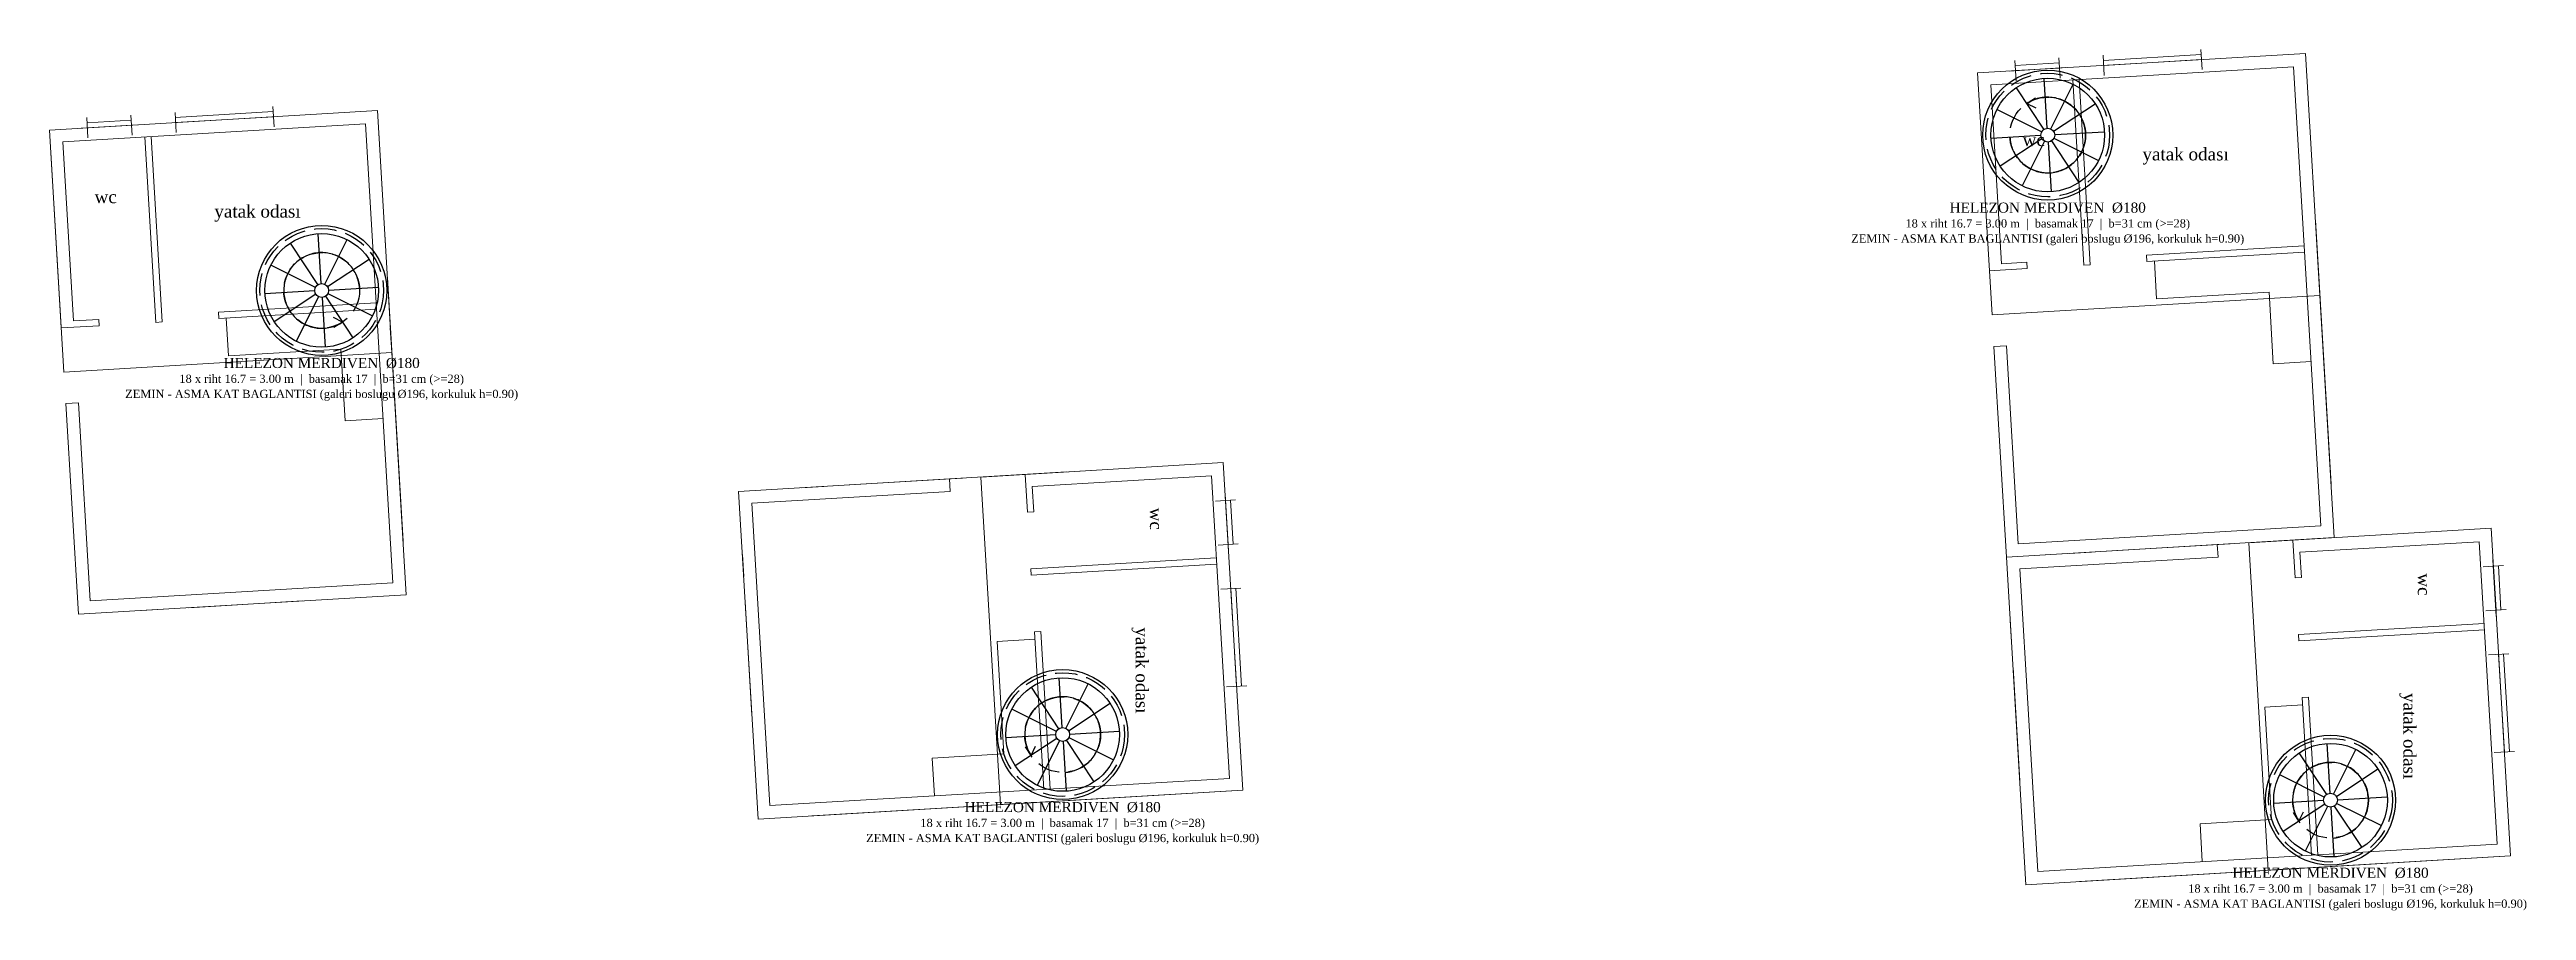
# Model space of a CAD drawing. Header units: metres. Extents: x 566281 to 566551, y 4178515 to 4178592.
# Drawn here: x 566281.21 to 566320.44, y 4178563.92 to 4178577.57 of the extents above; entities that cross this region are included whole.
import ezdxf
from ezdxf.enums import TextEntityAlignment as Align

# ---------------------------------------------------------------- set-up
doc = ezdxf.new("R2010")
doc.units = ezdxf.units.M
doc.linetypes.add('MERD_DASH', pattern=[0.5, 0.35, -0.15])
doc.layers.get('0').update_dxf_attribs({"color": 5, "lineweight": 0})
for name, color, linetype, lineweight in [('ASMAKAT', 30, 'Continuous', 0), ('BINA_115', 1, 'Continuous', 0), ('DUVAR', 18, 'Continuous', 0), ('TASLAK_DUVAR', 7, 'Continuous', 0), ('TASLAK_KAPI', 1, 'Continuous', 0), ('TASLAK_PENCERE', 3, 'Continuous', 0), ('TEZGAH', 157, 'Continuous', 0)]:
    doc.layers.add(name, color=color, linetype=linetype, lineweight=lineweight)
for name, color, linetype in [('MERDIVEN_BOSLUK', 1, 'Continuous'), ('MERDIVEN_HELEZON', 4, 'Continuous'), ('MERDIVEN_YAZI', 2, 'Continuous'), ('MERDIVEN_YON', 5, 'Continuous')]:
    doc.layers.add(name, color=color, linetype=linetype)
doc.styles.get("Standard").update_dxf_attribs({"font": 'times.ttf'})

msp = doc.modelspace()

# ---------------------------------------------------------------- texts
for s, p in [('wc', (566312.46, 4178576.041)), ('yatak odası', (566314.358, 4178575.814)), ('wc', (566281.923, 4178575.136)), ('yatak odası', (566283.82, 4178574.908))]:
    msp.add_text(s, height=0.2).set_placement(p)
for s, p in [('wc', (566298.639, 4178570.31)), ('wc', (566318.72, 4178569.269)), ('yatak odası', (566298.412, 4178568.413)), ('yatak odası', (566318.492, 4178567.372))]:
    msp.add_text(s, height=0.2, rotation=270).set_placement(p)
at = {"layer": 'MERDIVEN_YAZI'}
for s, height, p in [('18 x riht 16.7 = 3.00 m  |  basamak 17  |  b=31 cm (>=28)', 0.13, (566312.858, 4178574.816)), ('HELEZON MERDIVEN  Ø180', 0.16, (566312.858, 4178575.066)), ('ZEMIN - ASMA KAT BAGLANTISI (galeri boslugu Ø196, korkuluk h=0.90)', 0.13, (566312.858, 4178574.576)), ('HELEZON MERDIVEN  Ø180', 0.16, (566285.52, 4178572.603)), ('ZEMIN - ASMA KAT BAGLANTISI (galeri boslugu Ø196, korkuluk h=0.90)', 0.13, (566285.52, 4178572.113)), ('18 x riht 16.7 = 3.00 m  |  basamak 17  |  b=31 cm (>=28)', 0.13, (566285.52, 4178572.353)), ('HELEZON MERDIVEN  Ø180', 0.16, (566297.256, 4178565.563)), ('ZEMIN - ASMA KAT BAGLANTISI (galeri boslugu Ø196, korkuluk h=0.90)', 0.13, (566297.256, 4178565.073)), ('18 x riht 16.7 = 3.00 m  |  basamak 17  |  b=31 cm (>=28)', 0.13, (566297.256, 4178565.313)), ('18 x riht 16.7 = 3.00 m  |  basamak 17  |  b=31 cm (>=28)', 0.13, (566317.337, 4178564.272)), ('HELEZON MERDIVEN  Ø180', 0.16, (566317.337, 4178564.522)), ('ZEMIN - ASMA KAT BAGLANTISI (galeri boslugu Ø196, korkuluk h=0.90)', 0.13, (566317.337, 4178564.032))]:
    msp.add_text(s, height=height, dxfattribs=at).set_placement(p, align=Align.MIDDLE_CENTER)

# ---------------------------------------------------------------- linework, layer by layer
for p, q in [((566313.257, 4178577.091), (566313.431, 4178574.152)), ((566313.356, 4178577.097), (566313.531, 4178574.158)), ((566282.719, 4178576.186), (566282.894, 4178573.247)), ((566282.819, 4178576.192), (566282.993, 4178573.253)), ((566312.527, 4178574.199), (566312.533, 4178574.099)), ((566314.424, 4178574.311), (566314.43, 4178574.211)), ((566283.886, 4178573.406), (566283.892, 4178573.306)), ((566281.989, 4178573.293), (566281.995, 4178573.193)), ((566296.797, 4178570.243), (566296.697, 4178570.238)), ((566299.689, 4178569.514), (566296.75, 4178569.339)), ((566299.695, 4178569.414), (566296.756, 4178569.239)), ((566316.877, 4178569.202), (566316.777, 4178569.196)), ((566296.909, 4178568.347), (566296.81, 4178568.341)), ((566319.77, 4178568.473), (566316.831, 4178568.298)), ((566319.776, 4178568.373), (566316.837, 4178568.198)), ((566316.99, 4178567.306), (566316.89, 4178567.3))]:
    msp.add_line(p, q)
for points in [[(566312.527, 4178574.199, 0), (566312.128, 4178574.175, 0)], [(566316.921, 4178574.46, 0), (566314.424, 4178574.311, 0)], [(566316.927, 4178574.36, 0), (566314.43, 4178574.211, 0)], [(566286.383, 4178573.554, 0), (566283.886, 4178573.406, 0)], [(566286.389, 4178573.454, 0), (566283.892, 4178573.306, 0)], [(566281.989, 4178573.293, 0), (566281.59, 4178573.269, 0)], [(566312.205, 4178572.877, 0), (566312.005, 4178572.865, 0)], [(566281.667, 4178571.972, 0), (566281.467, 4178571.96, 0)], [(566295.475, 4178570.566, 0), (566295.463, 4178570.765, 0)], [(566296.797, 4178570.243, 0), (566296.773, 4178570.643, 0)], [(566315.556, 4178569.524, 0), (566315.544, 4178569.724, 0)], [(566316.877, 4178569.202, 0), (566316.853, 4178569.602, 0)], [(566296.958, 4178565.844, 0), (566296.81, 4178568.341, 0)], [(566297.058, 4178565.849, 0), (566296.909, 4178568.347, 0)], [(566317.038, 4178564.802, 0), (566316.89, 4178567.3, 0)], [(566317.138, 4178564.808, 0), (566316.99, 4178567.306, 0)]]:
    msp.add_polyline3d(points)
at = {"layer": 'ASMAKAT'}
for points in [[(566311.976, 4178573.364, 0), (566317.168, 4178573.672, 0), (566316.94, 4178577.511, 0), (566311.747, 4178577.202, 0), (566311.976, 4178573.364, 0)], [(566311.976, 4178573.364, 0), (566317.168, 4178573.672, 0), (566316.94, 4178577.511, 0), (566311.747, 4178577.202, 0), (566311.976, 4178573.364, 0)], [(566281.438, 4178572.458, 0), (566286.63, 4178572.767, 0), (566286.402, 4178576.605, 0), (566281.21, 4178576.296, 0), (566281.438, 4178572.458, 0)], [(566281.438, 4178572.458, 0), (566286.63, 4178572.767, 0), (566286.402, 4178576.605, 0), (566281.21, 4178576.296, 0), (566281.438, 4178572.458, 0)], [(566295.962, 4178570.795, 0), (566296.271, 4178565.602, 0), (566300.109, 4178565.831, 0), (566299.8, 4178571.023, 0), (566295.962, 4178570.795, 0)], [(566295.962, 4178570.795, 0), (566296.271, 4178565.602, 0), (566300.109, 4178565.831, 0), (566299.8, 4178571.023, 0), (566295.962, 4178570.795, 0)], [(566316.042, 4178569.754, 0), (566316.351, 4178564.561, 0), (566320.189, 4178564.79, 0), (566319.88, 4178569.982, 0), (566316.042, 4178569.754, 0)], [(566316.042, 4178569.754, 0), (566316.351, 4178564.561, 0), (566320.189, 4178564.79, 0), (566319.88, 4178569.982, 0), (566316.042, 4178569.754, 0)]]:
    msp.add_polyline3d(points, close=True, dxfattribs=at)
at = {"layer": 'BINA_115'}
for p, q in [((566316.94, 4178577.511), (566311.747, 4178577.202)), ((566317.396, 4178569.834), (566316.94, 4178577.511)), ((566286.402, 4178576.605), (566281.21, 4178576.296)), ((566286.859, 4178568.929), (566286.402, 4178576.605)), ((566300.109, 4178565.831), (566299.8, 4178571.023)), ((566292.124, 4178570.567), (566297.316, 4178570.875)), ((566292.124, 4178570.567), (566292.432, 4178565.374)), ((566312.204, 4178569.525), (566317.396, 4178569.834)), ((566320.189, 4178564.79), (566319.88, 4178569.982)), ((566312.204, 4178569.525), (566312.513, 4178564.333)), ((566281.666, 4178568.62), (566286.859, 4178568.929)), ((566292.432, 4178565.374), (566300.109, 4178565.831)), ((566312.513, 4178564.333), (566320.189, 4178564.79))]:
    msp.add_line(p, q, dxfattribs=at)
at = {"layer": 'DUVAR'}
for p, q in [((566313.431, 4178574.152), (566313.531, 4178574.158)), ((566313.431, 4178574.152), (566313.531, 4178574.158)), ((566311.934, 4178574.063), (566312.533, 4178574.099)), ((566281.396, 4178573.158), (566281.995, 4178573.193)), ((566282.894, 4178573.247), (566282.993, 4178573.253)), ((566282.894, 4178573.247), (566282.993, 4178573.253)), ((566296.661, 4178570.836), (566296.697, 4178570.238)), ((566316.742, 4178569.795), (566316.777, 4178569.196)), ((566296.75, 4178569.339), (566296.756, 4178569.239)), ((566296.75, 4178569.339), (566296.756, 4178569.239)), ((566316.831, 4178568.298), (566316.837, 4178568.198)), ((566316.831, 4178568.298), (566316.837, 4178568.198))]:
    msp.add_line(p, q, dxfattribs=at)
at = {"layer": 'MERDIVEN_BOSLUK'}
for centre in [(566312.858, 4178576.216), (566285.52, 4178573.753), (566297.256, 4178566.713), (566317.337, 4178565.672)]:
    msp.add_circle(centre, 1.03, dxfattribs=at)
at = {"layer": 'MERDIVEN_BOSLUK', "linetype": 'MERD_DASH'}
for centre in [(566312.858, 4178576.216), (566285.52, 4178573.753), (566297.256, 4178566.713), (566317.337, 4178565.672)]:
    msp.add_circle(centre, 0.98, dxfattribs=at)
at = {"layer": 'MERDIVEN_HELEZON'}
for p, q in [((566312.797, 4178576.308), (566312.362, 4178576.967)), ((566312.851, 4178576.326), (566312.804, 4178577.114)), ((566312.907, 4178576.314), (566313.261, 4178577.021)), ((566312.76, 4178576.265), (566312.053, 4178576.619)), ((566312.95, 4178576.277), (566313.609, 4178576.712)), ((566312.748, 4178576.209), (566311.96, 4178576.163)), ((566312.748, 4178576.209), (566311.96, 4178576.163)), ((566312.766, 4178576.155), (566312.107, 4178575.721)), ((566312.809, 4178576.118), (566312.455, 4178575.411)), ((566312.864, 4178576.106), (566312.911, 4178575.318)), ((566312.918, 4178576.124), (566313.353, 4178575.465)), ((566312.956, 4178576.167), (566313.663, 4178575.813)), ((566312.968, 4178576.223), (566313.756, 4178576.269)), ((566285.459, 4178573.845), (566285.024, 4178574.504)), ((566285.513, 4178573.863), (566285.466, 4178574.651)), ((566285.569, 4178573.851), (566285.923, 4178574.558)), ((566285.422, 4178573.802), (566284.715, 4178574.156)), ((566285.612, 4178573.813), (566286.271, 4178574.248)), ((566285.41, 4178573.746), (566284.622, 4178573.699)), ((566285.63, 4178573.759), (566286.418, 4178573.806)), ((566285.63, 4178573.759), (566286.418, 4178573.806)), ((566285.428, 4178573.692), (566284.769, 4178573.257)), ((566285.471, 4178573.654), (566285.117, 4178572.948)), ((566285.526, 4178573.643), (566285.573, 4178572.854)), ((566285.581, 4178573.661), (566286.015, 4178573.001)), ((566285.618, 4178573.703), (566286.325, 4178573.35)), ((566297.196, 4178566.805), (566296.761, 4178567.464)), ((566297.25, 4178566.823), (566297.203, 4178567.611)), ((566297.306, 4178566.811), (566297.659, 4178567.518)), ((566297.158, 4178566.762), (566296.452, 4178567.116)), ((566297.348, 4178566.773), (566298.008, 4178567.208)), ((566297.147, 4178566.706), (566296.358, 4178566.659)), ((566297.165, 4178566.652), (566296.505, 4178566.217)), ((566297.355, 4178566.664), (566298.061, 4178566.31)), ((566297.366, 4178566.719), (566298.155, 4178566.766)), ((566297.207, 4178566.614), (566296.853, 4178565.908)), ((566297.263, 4178566.603), (566297.31, 4178565.814)), ((566297.263, 4178566.603), (566297.31, 4178565.814)), ((566297.317, 4178566.621), (566297.752, 4178565.961)), ((566317.276, 4178565.763), (566316.841, 4178566.423)), ((566317.33, 4178565.781), (566317.283, 4178566.57)), ((566317.386, 4178565.77), (566317.74, 4178566.476)), ((566317.238, 4178565.721), (566316.532, 4178566.075)), ((566317.429, 4178565.732), (566318.088, 4178566.167)), ((566317.227, 4178565.665), (566316.438, 4178565.618)), ((566317.245, 4178565.611), (566316.585, 4178565.176)), ((566317.288, 4178565.573), (566316.934, 4178564.867)), ((566317.343, 4178565.562), (566317.39, 4178564.773)), ((566317.343, 4178565.562), (566317.39, 4178564.773)), ((566317.397, 4178565.58), (566317.832, 4178564.92)), ((566317.435, 4178565.622), (566318.142, 4178565.269)), ((566317.447, 4178565.678), (566318.235, 4178565.725))]:
    msp.add_line(p, q, dxfattribs=at)
for centre, radius in [((566312.858, 4178576.216), 0.9), ((566312.858, 4178576.216), 0.11), ((566285.52, 4178573.753), 0.9), ((566285.52, 4178573.753), 0.11), ((566297.256, 4178566.713), 0.9), ((566297.256, 4178566.713), 0.11), ((566317.337, 4178565.672), 0.9), ((566317.337, 4178565.672), 0.11)]:
    msp.add_circle(centre, radius, dxfattribs=at)
at = {"layer": 'MERDIVEN_HELEZON', "linetype": 'MERD_DASH'}
for centre in [(566312.858, 4178576.216), (566285.52, 4178573.753), (566297.256, 4178566.713), (566317.337, 4178565.672)]:
    msp.add_circle(centre, 0.6, dxfattribs=at)
at = {"layer": 'MERDIVEN_YON'}
for p, q in [((566312.528, 4178576.717), (566312.663, 4178576.805)), ((566312.528, 4178576.717), (566312.672, 4178576.645)), ((566285.85, 4178573.252), (566285.706, 4178573.323)), ((566285.85, 4178573.252), (566285.715, 4178573.164)), ((566296.756, 4178566.382), (566296.667, 4178566.517)), ((566296.756, 4178566.382), (566296.827, 4178566.527)), ((566316.836, 4178565.341), (566316.748, 4178565.476)), ((566316.836, 4178565.341), (566316.907, 4178565.486))]:
    msp.add_line(p, q, dxfattribs=at)
for points in [[(566312.259, 4178576.18), (566312.261, 4178576.154), (566312.264, 4178576.128), (566312.269, 4178576.103), (566312.274, 4178576.077), (566312.281, 4178576.052), (566312.289, 4178576.027), (566312.297, 4178576.002), (566312.307, 4178575.978), (566312.318, 4178575.954), (566312.33, 4178575.931), (566312.343, 4178575.908), (566312.357, 4178575.886), (566312.372, 4178575.864), (566312.388, 4178575.843), (566312.404, 4178575.823), (566312.422, 4178575.804), (566312.44, 4178575.785), (566312.46, 4178575.767), (566312.48, 4178575.75), (566312.5, 4178575.734), (566312.522, 4178575.719), (566312.544, 4178575.705), (566312.566, 4178575.692), (566312.589, 4178575.68), (566312.613, 4178575.668), (566312.637, 4178575.658), (566312.662, 4178575.649), (566312.687, 4178575.641), (566312.712, 4178575.634), (566312.737, 4178575.628), (566312.763, 4178575.624), (566312.789, 4178575.62), (566312.815, 4178575.618), (566312.841, 4178575.616), (566312.867, 4178575.616), (566312.894, 4178575.617), (566312.92, 4178575.619), (566312.946, 4178575.622), (566312.971, 4178575.627), (566312.997, 4178575.632), (566313.022, 4178575.639), (566313.047, 4178575.647), (566313.072, 4178575.656), (566313.096, 4178575.665), (566313.12, 4178575.676), (566313.143, 4178575.688), (566313.166, 4178575.701), (566313.188, 4178575.715), (566313.21, 4178575.73), (566313.231, 4178575.746), (566313.251, 4178575.763), (566313.27, 4178575.78), (566313.289, 4178575.799), (566313.307, 4178575.818), (566313.324, 4178575.838), (566313.34, 4178575.858), (566313.355, 4178575.88), (566313.369, 4178575.902), (566313.382, 4178575.924), (566313.394, 4178575.947), (566313.406, 4178575.971), (566313.416, 4178575.995), (566313.425, 4178576.02), (566313.433, 4178576.045), (566313.44, 4178576.07), (566313.446, 4178576.095), (566313.45, 4178576.121), (566313.454, 4178576.147), (566313.456, 4178576.173), (566313.458, 4178576.199), (566313.458, 4178576.225), (566313.457, 4178576.252), (566313.455, 4178576.278), (566313.451, 4178576.304), (566313.447, 4178576.33), (566313.442, 4178576.355), (566313.435, 4178576.38), (566313.427, 4178576.405), (566313.418, 4178576.43), (566313.409, 4178576.454), (566313.398, 4178576.478), (566313.386, 4178576.501), (566313.373, 4178576.524), (566313.359, 4178576.546), (566313.344, 4178576.568), (566313.328, 4178576.589), (566313.311, 4178576.609), (566313.294, 4178576.628), (566313.275, 4178576.647), (566313.256, 4178576.665), (566313.236, 4178576.682), (566313.216, 4178576.698), (566313.194, 4178576.713), (566313.172, 4178576.727), (566313.15, 4178576.74), (566313.127, 4178576.753), (566313.103, 4178576.764), (566313.079, 4178576.774), (566313.054, 4178576.783), (566313.029, 4178576.791), (566313.004, 4178576.798), (566312.979, 4178576.804), (566312.953, 4178576.808), (566312.927, 4178576.812), (566312.901, 4178576.814), (566312.875, 4178576.816), (566312.848, 4178576.816), (566312.822, 4178576.815), (566312.796, 4178576.813), (566312.77, 4178576.81), (566312.744, 4178576.805), (566312.719, 4178576.8), (566312.693, 4178576.793), (566312.668, 4178576.785), (566312.644, 4178576.777), (566312.62, 4178576.767), (566312.596, 4178576.756), (566312.572, 4178576.744), (566312.55, 4178576.731), (566312.528, 4178576.717)], [(566286.119, 4178573.788), (566286.117, 4178573.814), (566286.113, 4178573.84), (566286.109, 4178573.866), (566286.104, 4178573.892), (566286.097, 4178573.917), (566286.089, 4178573.942), (566286.08, 4178573.967), (566286.071, 4178573.991), (566286.06, 4178574.015), (566286.048, 4178574.038), (566286.035, 4178574.061), (566286.021, 4178574.083), (566286.006, 4178574.105), (566285.99, 4178574.125), (566285.973, 4178574.146), (566285.956, 4178574.165), (566285.937, 4178574.184), (566285.918, 4178574.201), (566285.898, 4178574.218), (566285.878, 4178574.234), (566285.856, 4178574.25), (566285.834, 4178574.264), (566285.812, 4178574.277), (566285.789, 4178574.289), (566285.765, 4178574.3), (566285.741, 4178574.311), (566285.716, 4178574.32), (566285.691, 4178574.328), (566285.666, 4178574.335), (566285.641, 4178574.34), (566285.615, 4178574.345), (566285.589, 4178574.349), (566285.563, 4178574.351), (566285.537, 4178574.353), (566285.51, 4178574.353), (566285.484, 4178574.352), (566285.458, 4178574.35), (566285.432, 4178574.346), (566285.406, 4178574.342), (566285.381, 4178574.336), (566285.356, 4178574.33), (566285.33, 4178574.322), (566285.306, 4178574.313), (566285.282, 4178574.303), (566285.258, 4178574.292), (566285.235, 4178574.28), (566285.212, 4178574.268), (566285.19, 4178574.254), (566285.168, 4178574.239), (566285.147, 4178574.223), (566285.127, 4178574.206), (566285.108, 4178574.189), (566285.089, 4178574.17), (566285.071, 4178574.151), (566285.054, 4178574.131), (566285.038, 4178574.11), (566285.023, 4178574.089), (566285.009, 4178574.067), (566284.996, 4178574.044), (566284.983, 4178574.021), (566284.972, 4178573.998), (566284.962, 4178573.974), (566284.953, 4178573.949), (566284.945, 4178573.924), (566284.938, 4178573.899), (566284.932, 4178573.873), (566284.927, 4178573.848), (566284.924, 4178573.822), (566284.921, 4178573.796), (566284.92, 4178573.769), (566284.92, 4178573.743), (566284.921, 4178573.717), (566284.923, 4178573.691), (566284.926, 4178573.665), (566284.931, 4178573.639), (566284.936, 4178573.614), (566284.943, 4178573.588), (566284.951, 4178573.563), (566284.959, 4178573.539), (566284.969, 4178573.514), (566284.98, 4178573.491), (566284.992, 4178573.467), (566285.005, 4178573.445), (566285.019, 4178573.422), (566285.034, 4178573.401), (566285.05, 4178573.38), (566285.066, 4178573.36), (566285.084, 4178573.34), (566285.102, 4178573.322), (566285.122, 4178573.304), (566285.142, 4178573.287), (566285.162, 4178573.271), (566285.184, 4178573.256), (566285.206, 4178573.242), (566285.228, 4178573.228), (566285.251, 4178573.216), (566285.275, 4178573.205), (566285.299, 4178573.195), (566285.324, 4178573.186), (566285.349, 4178573.178), (566285.374, 4178573.171), (566285.399, 4178573.165), (566285.425, 4178573.16), (566285.451, 4178573.157), (566285.477, 4178573.154), (566285.503, 4178573.153), (566285.529, 4178573.153), (566285.556, 4178573.154), (566285.582, 4178573.156), (566285.608, 4178573.159), (566285.633, 4178573.164), (566285.659, 4178573.169), (566285.684, 4178573.176), (566285.709, 4178573.183), (566285.734, 4178573.192), (566285.758, 4178573.202), (566285.782, 4178573.213), (566285.805, 4178573.225), (566285.828, 4178573.238), (566285.85, 4178573.252)], [(566297.292, 4178566.114), (566297.318, 4178566.116), (566297.344, 4178566.119), (566297.37, 4178566.124), (566297.396, 4178566.129), (566297.421, 4178566.136), (566297.446, 4178566.143), (566297.47, 4178566.152), (566297.495, 4178566.162), (566297.519, 4178566.173), (566297.542, 4178566.185), (566297.565, 4178566.198), (566297.587, 4178566.212), (566297.608, 4178566.227), (566297.629, 4178566.243), (566297.649, 4178566.259), (566297.669, 4178566.277), (566297.687, 4178566.295), (566297.705, 4178566.314), (566297.722, 4178566.334), (566297.738, 4178566.355), (566297.753, 4178566.376), (566297.767, 4178566.398), (566297.781, 4178566.421), (566297.793, 4178566.444), (566297.804, 4178566.468), (566297.814, 4178566.492), (566297.823, 4178566.517), (566297.831, 4178566.541), (566297.838, 4178566.567), (566297.844, 4178566.592), (566297.849, 4178566.618), (566297.852, 4178566.644), (566297.855, 4178566.67), (566297.856, 4178566.696), (566297.856, 4178566.722), (566297.855, 4178566.748), (566297.853, 4178566.775), (566297.85, 4178566.801), (566297.846, 4178566.826), (566297.84, 4178566.852), (566297.833, 4178566.877), (566297.826, 4178566.902), (566297.817, 4178566.927), (566297.807, 4178566.951), (566297.796, 4178566.975), (566297.784, 4178566.998), (566297.771, 4178567.021), (566297.757, 4178567.043), (566297.742, 4178567.065), (566297.727, 4178567.086), (566297.71, 4178567.106), (566297.692, 4178567.125), (566297.674, 4178567.144), (566297.655, 4178567.162), (566297.635, 4178567.178), (566297.614, 4178567.195), (566297.593, 4178567.21), (566297.571, 4178567.224), (566297.548, 4178567.237), (566297.525, 4178567.249), (566297.501, 4178567.261), (566297.477, 4178567.271), (566297.453, 4178567.28), (566297.428, 4178567.288), (566297.403, 4178567.295), (566297.377, 4178567.301), (566297.351, 4178567.305), (566297.325, 4178567.309), (566297.299, 4178567.311), (566297.273, 4178567.313), (566297.247, 4178567.313), (566297.221, 4178567.312), (566297.195, 4178567.31), (566297.169, 4178567.306), (566297.143, 4178567.302), (566297.117, 4178567.296), (566297.092, 4178567.29), (566297.067, 4178567.282), (566297.042, 4178567.273), (566297.018, 4178567.263), (566296.994, 4178567.253), (566296.971, 4178567.241), (566296.948, 4178567.228), (566296.926, 4178567.214), (566296.905, 4178567.199), (566296.884, 4178567.183), (566296.864, 4178567.166), (566296.844, 4178567.149), (566296.825, 4178567.13), (566296.808, 4178567.111), (566296.791, 4178567.091), (566296.775, 4178567.07), (566296.76, 4178567.049), (566296.745, 4178567.027), (566296.732, 4178567.005), (566296.72, 4178566.981), (566296.709, 4178566.958), (566296.699, 4178566.934), (566296.689, 4178566.909), (566296.681, 4178566.884), (566296.674, 4178566.859), (566296.669, 4178566.833), (566296.664, 4178566.808), (566296.66, 4178566.782), (566296.658, 4178566.756), (566296.657, 4178566.73), (566296.656, 4178566.703), (566296.657, 4178566.677), (566296.66, 4178566.651), (566296.663, 4178566.625), (566296.667, 4178566.599), (566296.673, 4178566.574), (566296.679, 4178566.548), (566296.687, 4178566.523), (566296.696, 4178566.499), (566296.706, 4178566.474), (566296.717, 4178566.451), (566296.729, 4178566.427), (566296.742, 4178566.405), (566296.756, 4178566.382)], [(566317.372, 4178565.073), (566317.398, 4178565.075), (566317.424, 4178565.078), (566317.45, 4178565.082), (566317.476, 4178565.088), (566317.501, 4178565.095), (566317.526, 4178565.102), (566317.551, 4178565.111), (566317.575, 4178565.121), (566317.599, 4178565.132), (566317.622, 4178565.144), (566317.645, 4178565.157), (566317.667, 4178565.171), (566317.689, 4178565.186), (566317.709, 4178565.201), (566317.73, 4178565.218), (566317.749, 4178565.236), (566317.768, 4178565.254), (566317.785, 4178565.273), (566317.802, 4178565.293), (566317.818, 4178565.314), (566317.834, 4178565.335), (566317.848, 4178565.357), (566317.861, 4178565.38), (566317.873, 4178565.403), (566317.884, 4178565.427), (566317.895, 4178565.451), (566317.904, 4178565.475), (566317.912, 4178565.5), (566317.919, 4178565.526), (566317.925, 4178565.551), (566317.929, 4178565.577), (566317.933, 4178565.603), (566317.935, 4178565.629), (566317.937, 4178565.655), (566317.937, 4178565.681), (566317.936, 4178565.707), (566317.934, 4178565.733), (566317.93, 4178565.759), (566317.926, 4178565.785), (566317.92, 4178565.811), (566317.914, 4178565.836), (566317.906, 4178565.861), (566317.897, 4178565.886), (566317.887, 4178565.91), (566317.876, 4178565.934), (566317.865, 4178565.957), (566317.852, 4178565.98), (566317.838, 4178566.002), (566317.823, 4178566.024), (566317.807, 4178566.044), (566317.79, 4178566.065), (566317.773, 4178566.084), (566317.754, 4178566.103), (566317.735, 4178566.12), (566317.715, 4178566.137), (566317.694, 4178566.153), (566317.673, 4178566.169), (566317.651, 4178566.183), (566317.629, 4178566.196), (566317.605, 4178566.208), (566317.582, 4178566.219), (566317.558, 4178566.23), (566317.533, 4178566.239), (566317.508, 4178566.247), (566317.483, 4178566.254), (566317.457, 4178566.259), (566317.432, 4178566.264), (566317.406, 4178566.268), (566317.38, 4178566.27), (566317.353, 4178566.271), (566317.327, 4178566.272), (566317.301, 4178566.271), (566317.275, 4178566.268), (566317.249, 4178566.265), (566317.223, 4178566.261), (566317.198, 4178566.255), (566317.172, 4178566.249), (566317.147, 4178566.241), (566317.123, 4178566.232), (566317.098, 4178566.222), (566317.075, 4178566.211), (566317.051, 4178566.199), (566317.029, 4178566.186), (566317.006, 4178566.173), (566316.985, 4178566.158), (566316.964, 4178566.142), (566316.944, 4178566.125), (566316.924, 4178566.108), (566316.906, 4178566.089), (566316.888, 4178566.07), (566316.871, 4178566.05), (566316.855, 4178566.029), (566316.84, 4178566.008), (566316.826, 4178565.986), (566316.812, 4178565.963), (566316.8, 4178565.94), (566316.789, 4178565.917), (566316.779, 4178565.892), (566316.77, 4178565.868), (566316.762, 4178565.843), (566316.755, 4178565.818), (566316.749, 4178565.792), (566316.744, 4178565.766), (566316.741, 4178565.741), (566316.738, 4178565.714), (566316.737, 4178565.688), (566316.737, 4178565.662), (566316.738, 4178565.636), (566316.74, 4178565.61), (566316.743, 4178565.584), (566316.748, 4178565.558), (566316.753, 4178565.533), (566316.76, 4178565.507), (566316.767, 4178565.482), (566316.776, 4178565.458), (566316.786, 4178565.433), (566316.797, 4178565.41), (566316.809, 4178565.386), (566316.822, 4178565.363), (566316.836, 4178565.341)]]:
    msp.add_lwpolyline(points, dxfattribs=at)
at = {"layer": 'TASLAK_DUVAR'}
for points in [[(566312.005, 4178572.865, 0), (566312.204, 4178569.525, 0), (566312.204, 4178569.525, 0), (566317.396, 4178569.834, 0), (566316.94, 4178577.511, 0), (566311.747, 4178577.202, 0), (566311.934, 4178574.063, 0)], [(566312.205, 4178572.877, 0), (566312.391, 4178569.737, 0), (566312.391, 4178569.737, 0), (566317.185, 4178570.022, 0), (566316.752, 4178577.299, 0), (566311.959, 4178577.014, 0), (566312.128, 4178574.175, 0)], [(566281.467, 4178571.96, 0), (566281.666, 4178568.62, 0), (566281.666, 4178568.62, 0), (566286.859, 4178568.929, 0), (566286.402, 4178576.605, 0), (566281.21, 4178576.296, 0), (566281.396, 4178573.158, 0)], [(566281.667, 4178571.972, 0), (566281.854, 4178568.831, 0), (566281.854, 4178568.831, 0), (566286.647, 4178569.116, 0), (566286.215, 4178576.394, 0), (566281.421, 4178576.109, 0), (566281.59, 4178573.269, 0)], [(566295.463, 4178570.765, 0), (566292.124, 4178570.567, 0), (566292.124, 4178570.567, 0), (566292.432, 4178565.374, 0), (566300.109, 4178565.83, 0), (566299.8, 4178571.023, 0), (566296.661, 4178570.836, 0)], [(566295.475, 4178570.566, 0), (566292.335, 4178570.379, 0), (566292.335, 4178570.379, 0), (566292.62, 4178565.586, 0), (566299.897, 4178566.018, 0), (566299.612, 4178570.812, 0), (566296.773, 4178570.643, 0)], [(566315.544, 4178569.724, 0), (566312.204, 4178569.526, 0), (566312.204, 4178569.526, 0), (566312.513, 4178564.333, 0), (566320.189, 4178564.789, 0), (566319.88, 4178569.982, 0), (566316.742, 4178569.795, 0)], [(566315.556, 4178569.524, 0), (566312.415, 4178569.338, 0), (566312.415, 4178569.338, 0), (566312.7, 4178564.544, 0), (566319.978, 4178564.977, 0), (566319.693, 4178569.77, 0), (566316.853, 4178569.602, 0)]]:
    msp.add_polyline3d(points, dxfattribs=at)
at = {"layer": 'TASLAK_KAPI'}
for p, q in [((566312.247, 4178577.231), (566313.145, 4178577.285)), ((566281.709, 4178576.326), (566282.607, 4178576.379)), ((566299.83, 4178570.524), (566299.883, 4178569.626)), ((566319.91, 4178569.483), (566319.963, 4178568.584))]:
    msp.add_line(p, q, dxfattribs=at)
at = {"layer": 'TASLAK_PENCERE'}
for p, q in [((566312.356, 4178577.078), (566312.337, 4178577.397)), ((566312.342, 4178577.317), (566313.04, 4178577.359)), ((566312.346, 4178577.237), (566313.045, 4178577.279)), ((566313.055, 4178577.119), (566313.036, 4178577.439)), ((566313.753, 4178577.161), (566313.734, 4178577.48)), ((566313.739, 4178577.4), (566315.288, 4178577.492)), ((566313.744, 4178577.321), (566315.293, 4178577.413)), ((566315.302, 4178577.253), (566315.283, 4178577.572)), ((566281.818, 4178576.172), (566281.799, 4178576.492)), ((566282.517, 4178576.214), (566282.498, 4178576.533)), ((566283.216, 4178576.255), (566283.197, 4178576.575)), ((566283.201, 4178576.495), (566284.75, 4178576.587)), ((566283.206, 4178576.415), (566284.755, 4178576.507)), ((566284.765, 4178576.347), (566284.746, 4178576.667)), ((566281.804, 4178576.412), (566282.503, 4178576.453)), ((566281.809, 4178576.332), (566282.507, 4178576.374)), ((566317.346, 4178570.683), (566317.097, 4178574.865)), ((566286.808, 4178569.777), (566286.56, 4178573.96)), ((566317.177, 4178573.518), (566317.145, 4178574.067)), ((566286.64, 4178572.612), (566286.607, 4178573.161)), ((566293.122, 4178570.626), (566293.473, 4178570.647)), ((566293.872, 4178570.671), (566295.669, 4178570.777)), ((566299.676, 4178570.415), (566299.995, 4178570.434)), ((566299.836, 4178570.424), (566299.877, 4178569.725)), ((566299.915, 4178570.429), (566299.957, 4178569.73)), ((566292.183, 4178569.569), (566292.204, 4178569.217)), ((566299.717, 4178569.716), (566300.037, 4178569.735)), ((566313.202, 4178569.585), (566313.553, 4178569.606)), ((566313.952, 4178569.629), (566315.749, 4178569.736)), ((566299.759, 4178569.017), (566300.078, 4178569.036)), ((566299.919, 4178569.027), (566300.011, 4178567.478)), ((566299.999, 4178569.031), (566300.091, 4178567.482)), ((566319.756, 4178569.373), (566320.076, 4178569.392)), ((566319.916, 4178569.383), (566319.958, 4178568.684)), ((566319.996, 4178569.388), (566320.037, 4178568.689)), ((566282.664, 4178568.679), (566283.015, 4178568.7)), ((566283.415, 4178568.724), (566285.212, 4178568.831)), ((566292.228, 4178568.818), (566292.334, 4178567.021)), ((566319.798, 4178568.675), (566320.117, 4178568.694)), ((566312.263, 4178568.527), (566312.284, 4178568.176)), ((566319.839, 4178567.976), (566320.159, 4178567.995)), ((566319.999, 4178567.985), (566320.091, 4178566.436)), ((566320.079, 4178567.99), (566320.171, 4178566.441)), ((566299.851, 4178567.468), (566300.171, 4178567.487)), ((566312.308, 4178567.777), (566312.415, 4178565.98)), ((566319.931, 4178566.427), (566320.251, 4178566.446)), ((566293.281, 4178565.425), (566297.463, 4178565.673)), ((566296.116, 4178565.593), (566296.665, 4178565.626)), ((566313.361, 4178564.383), (566317.544, 4178564.632)), ((566316.196, 4178564.552), (566316.745, 4178564.585))]:
    msp.add_line(p, q, dxfattribs=at)
at = {"layer": 'TEZGAH'}
for p, q in [((566314.547, 4178574.218), (566314.583, 4178573.619)), ((566316.431, 4178572.592), (566316.364, 4178573.725)), ((566284.009, 4178573.313), (566284.045, 4178572.714)), ((566285.893, 4178571.686), (566285.826, 4178572.82)), ((566316.431, 4178572.592), (566317.03, 4178572.627)), ((566285.893, 4178571.686), (566286.492, 4178571.722)), ((566296.817, 4178568.223), (566296.218, 4178568.188)), ((566316.897, 4178567.182), (566316.298, 4178567.147)), ((566295.19, 4178566.339), (566296.324, 4178566.407)), ((566295.19, 4178566.339), (566295.225, 4178565.741)), ((566315.27, 4178565.298), (566316.404, 4178565.366)), ((566315.27, 4178565.298), (566315.306, 4178564.699))]:
    msp.add_line(p, q, dxfattribs=at)
for points in [[(566316.364, 4178573.725, 0), (566314.583, 4178573.619, 0)], [(566285.826, 4178572.82, 0), (566284.045, 4178572.714, 0)], [(566296.324, 4178566.407, 0), (566296.218, 4178568.188, 0)], [(566316.404, 4178565.366, 0), (566316.298, 4178567.147, 0)]]:
    msp.add_polyline3d(points, dxfattribs=at)

msp.set_redraw_order([(e.dxf.handle, doc.entitydb.next_handle()) for e in msp.query("TEXT MTEXT ATTDEF DIMENSION ARC_DIMENSION")])  # texts and dimensions are drawn at this point

doc.saveas('drawing.dxf')
